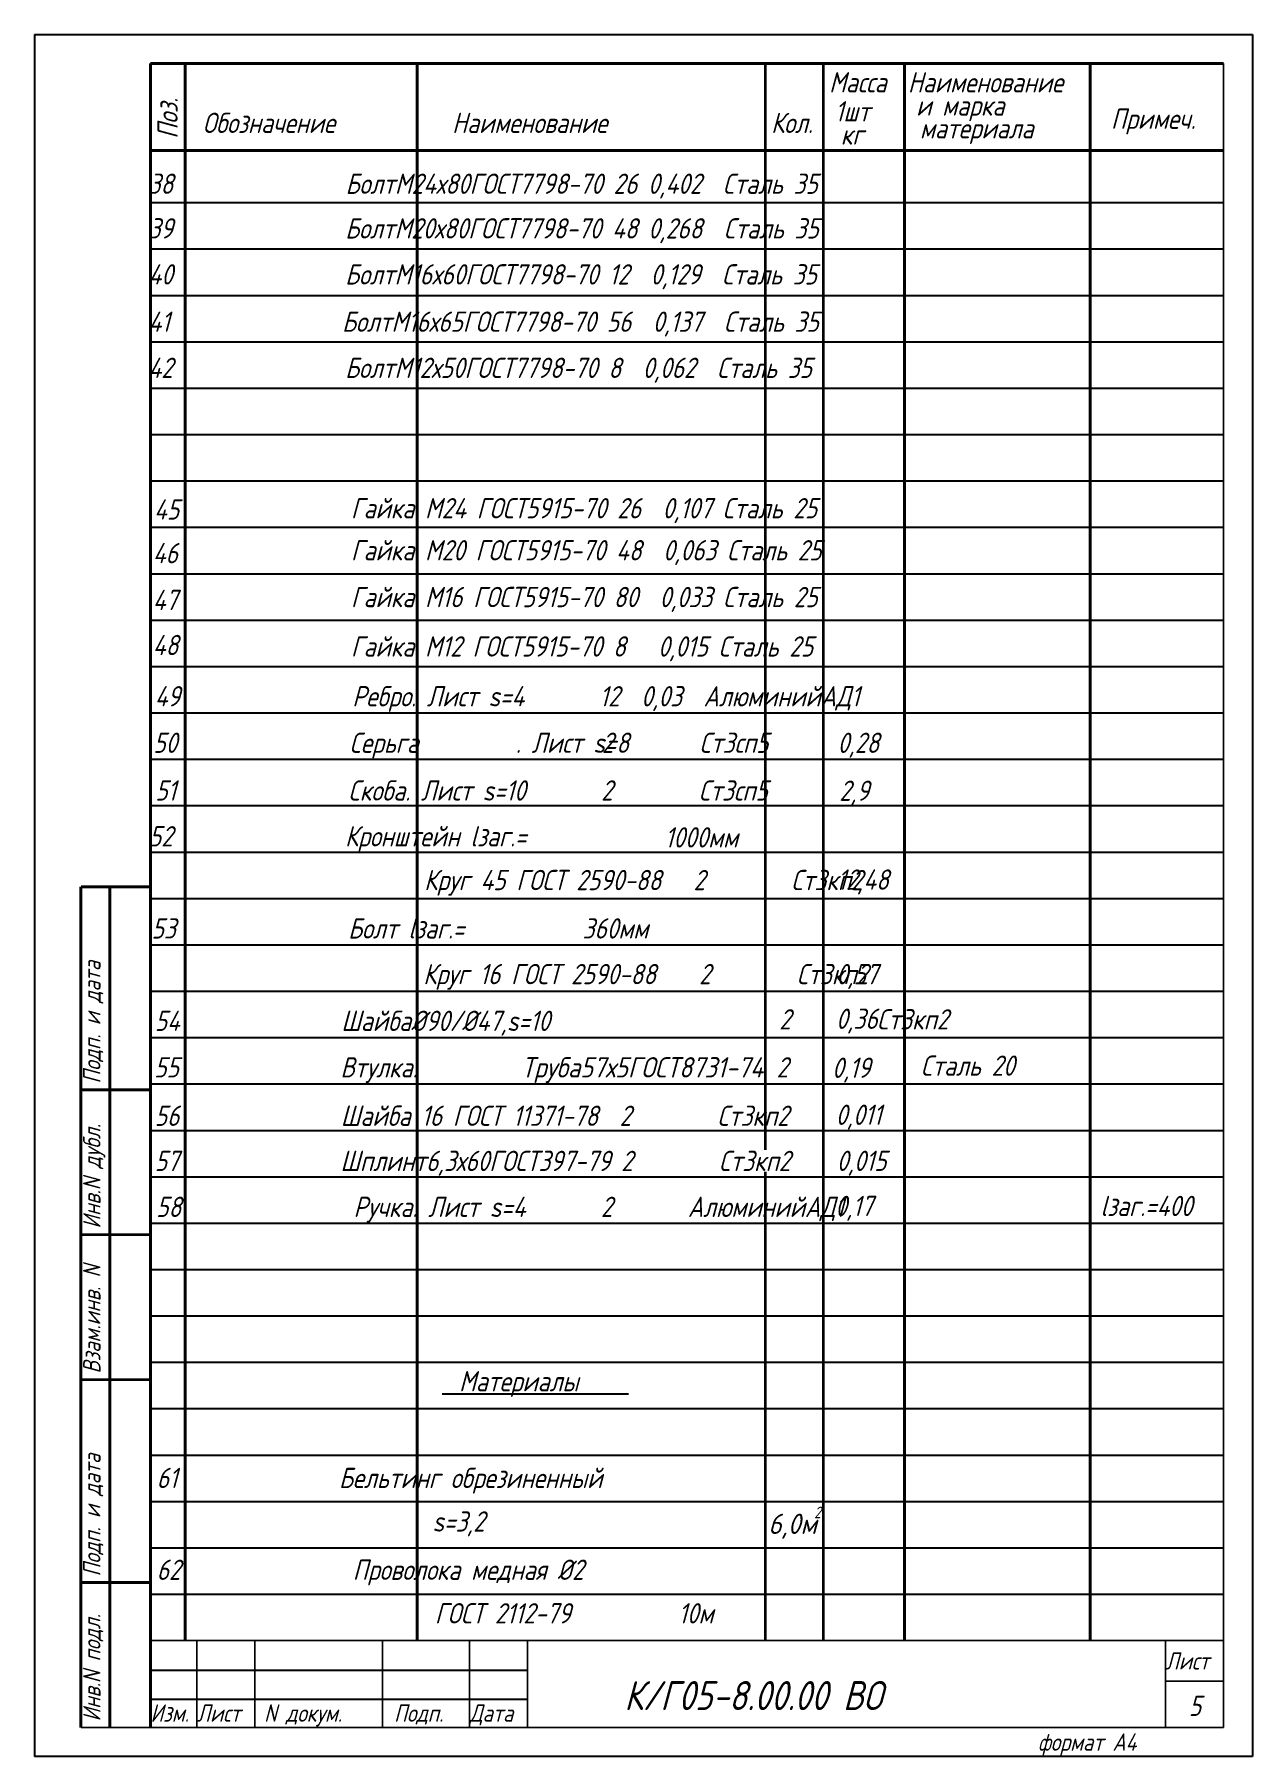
# Model space of a CAD drawing. Extents: x 626 to 1905, y 563 to 1774.
# Drawn here: x 1694.7 to 1904.7, y 1476.5 to 1773.5 of the extents above; entities that cross this region are included whole.
import ezdxf
from ezdxf.enums import TextEntityAlignment as Align

# ---------------------------------------------------------------- set-up
doc = ezdxf.new("R2010")
doc.units = 0
doc.header["$LTSCALE"] = 0.5
doc.header["$MEASUREMENT"] = 0
doc.layers.get('0').update_dxf_attribs({"linetype": 'CONTINUOUS'})
doc.styles.add('ROMANC', font='romanc', dxfattribs={"width": 0.8, "oblique": 15, "height": 3.5})

msp = doc.modelspace()

# ---------------------------------------------------------------- texts
at = {"style": 'ROMANC', "oblique": 15, "width": 0.8}
for s, height, p in [('Масса', 3.5, (1831.7257, 1763.48394)), ('Наименование', 3.5, (1845.30693, 1763.48394)), ('1шт', 3.5, (1832.7257, 1758.48394)), ('и марка ', 3.5, (1846.7257, 1759.48394)), ('Обозначение', 3.5, (1723.7257, 1756.48394)), ('Наименование', 3.5, (1766.7257, 1756.48394)), ('Кол.', 3.5, (1821.7257, 1756.48394)), ('Примеч.', 3.5, (1880.30693, 1757.19285)), ('кг', 3.5, (1833.7257, 1754.48394)), ('материала', 3.5, (1847.37101, 1755.5473)), (' 38                БолтМ24х80ГОСТ7798-70 26 0,402  Сталь 35', 3.5, (1712.53308, 1745.98916)), (' 39                БолтМ20х80ГОСТ7798-70 48 0,268  Сталь 35', 3.5, (1712.53308, 1738.28916)), (' 40                БолтМ16х60ГОСТ7798-70 12  0,129  Сталь 35', 3.5, (1712.53308, 1730.35703)), (' 41                БолтМ16х65ГОСТ7798-70 56  0,137  Сталь 35', 3.5, (1712.53308, 1722.19703)), (' 42                БолтМ12х50ГОСТ7798-70 8  0,062  Сталь 35', 3.5, (1712.53308, 1714.23819)), ('45', 3.5, (1715.34, 1689.81)), ('                  Гайка М24 ГОСТ5915-70 26  0,107 Сталь 25', 3.5, (1715.86533, 1690.02572)), ('46', 3.5, (1715.12696, 1682.27777)), ('                  Гайка М20 ГОСТ5915-70 48  0,063 Сталь 25', 3.5, (1715.86533, 1682.77572)), ('                  Гайка М16 ГОСТ5915-70 80  0,033 Сталь 25', 3.5, (1715.86533, 1674.70687)), ('47', 3.5, (1715.12696, 1674.20722)), ('48', 3.5, (1715.12696, 1666.43557)), ('                  Гайка М12 ГОСТ5915-70 8   0,015 Сталь 25', 3.5, (1715.86533, 1666.1881)), ('49                Ребро. Лист s=4       12  0,03  АлюминийАД1', 3.5, (1715.469, 1657.597)), ('50                Серьга                 2        Ст3сп5', 3.5, (1715.21, 1649.58)), ('. Лист s=8', 3.5, (1777.7, 1649.58)), ('0,28', 3.5, (1833.17, 1649.57)), ('51                Скоба. Лист s=10       2        Ст3сп5', 3.5, (1715.55, 1641.35)), ('2,9', 3.5, (1833.48, 1641.31)), ('52                Кронштейн lзаг.=', 3.5, (1714.448, 1633.45)), ('1000мм', 3.5, (1803.4, 1633.26)), ('Круг 45 ГОСТ 2590-88   2        Ст3кп2', 3.5, (1761.91, 1625.9)), ('12,48', 3.5, (1833.17, 1625.98)), ('53                Болт lзаг.=', 3.5, (1714.914, 1617.562)), ('360мм', 3.5, (1789.21, 1617.56)), ('Круг 16 ГОСТ 2590-88    2        Ст3кп2', 3.5, (1761.75, 1609.68)), ('0,57', 3.5, (1832.95, 1609.67)), ('54               Шайба%%c90/%%c47,s=10', 3.5, (1715.45, 1601.62)), (' 2        Ст3кп2', 3.5, (1821.27, 1601.88)), ('0,36', 3.5, (1832.92, 1601.98)), ('55               Втулка.', 3.5, (1715.37, 1593.6)), ('2', 3.5, (1822.66, 1593.6)), ('0,19', 3.5, (1832.23, 1593.53)), ('Сталь 20', 3.5, (1847.53, 1593.89)), ('56               Шайба 16 ГОСТ 11371-78  2        Ст3кп2', 3.5, (1715.45, 1585.25)), ('0,011', 3.5, (1832.86, 1585.42)), ('57               Шплинт6,3х60ГОСТ397-79 2        Ст3кп2', 3.5, (1715.45, 1577.46)), ('0,015', 3.5, (1833.03, 1577.48)), ('58                Ручка. Лист s=4       2       АлюминийАД1', 3.5, (1715.699, 1569.538)), ('0,17', 3.5, (1832.778, 1569.695)), ('lзаг.=400', 3.5, (1878.493, 1569.695)), ('Материалы', 3.5, (1767.93, 1539.46)), ('61               Бельтинг обрезиненный', 3.5, (1715.79, 1522.79)), ('s=3,2                  ', 3.5, (1763.34, 1515.28)), ('2', 2, (1829.16, 1517.59)), ('62                Проволока медная %%c2', 3.5, (1715.79, 1506.95)), ('ГОСТ 2112-79          10м', 3.5, (1763.76, 1499.44)), ('Лист', 3, (1889.7257, 1491.48394)), ('К/Г05-8.00.00 ВО', 5, (1796.4157, 1484.50394)), ('Изм.', 3, (1714.7257, 1482.48394)), ('Лист', 3, (1722.7257, 1482.48394)), (' N докум.', 3, (1732.7257, 1482.48394)), ('Подп.', 3, (1756.7257, 1482.48394)), ('Дата', 3, (1769.7257, 1482.48394)), ('5', 3.5, (1893.7257, 1483.48394)), ('формат А4', 3, (1867.7257, 1477.48394))]:
    msp.add_text(s, height=height, dxfattribs=at).set_placement(p)
for s, height, p in [('Поз.', 3.5, (1719.43509, 1755.48394)), ('Подп. и дата', 3, (1706.11274, 1592.53873)), ('Инв.N дубл.', 3, (1706.11274, 1567.53873)), ('Взам.инв. N', 3, (1706.11274, 1542.53873)), ('Подп. и дата', 3, (1706.11274, 1507.53873)), ('Инв.N подл.', 3, (1706.11274, 1482.53873))]:
    msp.add_text(s, height=height, rotation=90, dxfattribs=at).set_placement(p)
at = {"style": 'ROMANC', "oblique": 15}
for s, width, p, p2 in [('Труба57х5ГОСТ8731-74', 0.649091, (1778.7, 1593.6), (1820.35, 1593.6)), ('6,0м', 0.677027, (1821.24, 1514.87), (1829.59, 1514.87))]:
    msp.add_text(s, height=3.5, dxfattribs=dict(at, width=width)).set_placement(p, p2, align=Align.FIT)

# ---------------------------------------------------------------- linework, layer by layer
for p, q in [((1694.7257, 1773.48394), (1904.7257, 1773.48394)), ((1694.7257, 1773.48394), (1694.7257, 1476.48394)), ((1904.7257, 1773.48394), (1904.7257, 1476.48394)), ((1714.7257, 1744.48394), (1899.7257, 1744.48394)), ((1714.7257, 1736.48394), (1899.7257, 1736.48394)), ((1714.7257, 1728.48394), (1899.7257, 1728.48394)), ((1714.7257, 1720.48394), (1899.7257, 1720.48394)), ((1714.7257, 1712.48394), (1899.7257, 1712.48394)), ((1714.7257, 1704.48394), (1899.7257, 1704.48394)), ((1714.7257, 1696.48394), (1899.7257, 1696.48394)), ((1714.7257, 1688.48394), (1899.7257, 1688.48394)), ((1714.7257, 1680.48394), (1899.7257, 1680.48394)), ((1714.7257, 1672.48394), (1899.7257, 1672.48394)), ((1714.7257, 1664.48394), (1899.7257, 1664.48394)), ((1714.7257, 1656.48394), (1899.7257, 1656.48394)), ((1714.7257, 1648.48394), (1899.7257, 1648.48394)), ((1714.7257, 1640.48394), (1899.7257, 1640.48394)), ((1714.7257, 1632.48394), (1899.7257, 1632.48394)), ((1714.7257, 1624.48394), (1899.7257, 1624.48394)), ((1714.7257, 1616.48394), (1899.7257, 1616.48394)), ((1714.7257, 1608.48394), (1899.7257, 1608.48394)), ((1714.7257, 1600.48394), (1899.7257, 1600.48394)), ((1714.7257, 1592.48394), (1899.7257, 1592.48394)), ((1714.7257, 1584.48394), (1899.7257, 1584.48394)), ((1714.7257, 1576.48394), (1899.7257, 1576.48394)), ((1714.7257, 1568.48394), (1899.7257, 1568.48394)), ((1714.7257, 1560.48394), (1899.7257, 1560.48394)), ((1714.7257, 1552.48394), (1899.7257, 1552.48394)), ((1714.7257, 1544.48394), (1899.7257, 1544.48394)), ((1765.01, 1539.05), (1797.13, 1539.05)), ((1714.7257, 1536.48394), (1899.7257, 1536.48394)), ((1714.7257, 1528.48394), (1899.7257, 1528.48394)), ((1714.7257, 1520.48394), (1899.7257, 1520.48394)), ((1714.7257, 1512.48394), (1899.7257, 1512.48394)), ((1714.7257, 1504.48394), (1899.7257, 1504.48394)), ((1714.7257, 1491.40517), (1779.7257, 1491.40517)), ((1714.7257, 1486.40517), (1779.7257, 1486.40517)), ((1904.7257, 1476.48394), (1694.7257, 1476.48394))]:
    msp.add_line(p, q)
for points, const_width in [([(1714.7257, 1768.48394), (1714.7257, 1481.48394)], 0.5), ([(1714.7257, 1768.48394), (1899.7257, 1768.48394)], 0.5), ([(1720.7257, 1768.48394), (1720.7257, 1496.48394)], 0.5), ([(1760.7257, 1768.48394), (1760.7257, 1496.48394)], 0.5), ([(1820.7257, 1768.48394), (1820.7257, 1581.1)], 0.5), ([(1830.7257, 1768.48394), (1830.7257, 1496.48394)], 0.5), ([(1844.7257, 1768.48394), (1844.7257, 1496.48394)], 0.5), ([(1876.7257, 1768.48394), (1876.7257, 1496.48394)], 0.5), ([(1899.7257, 1768.48394), (1899.7257, 1481.48394)], 0.3), ([(1714.7257, 1753.48394), (1899.7257, 1753.48394)], 0.5), ([(1702.7257, 1626.48394), (1702.7257, 1481.48394)], 0.5), ([(1714.7257, 1626.48394), (1702.7257, 1626.48394)], 0.5), ([(1707.7257, 1481.48394), (1707.7257, 1626.48394)], 0.5), ([(1714.7257, 1591.48394), (1702.7257, 1591.48394)], 0.5), ([(1820.7257, 1577.36), (1820.7257, 1496.48394)], 0.5), ([(1714.7257, 1566.48394), (1702.7257, 1566.48394)], 0.5), ([(1714.7257, 1541.48394), (1702.7257, 1541.48394)], 0.5), ([(1714.7257, 1506.48394), (1702.7257, 1506.48394)], 0.5), ([(1714.7257, 1496.48394), (1899.7257, 1496.48394)], 0.3), ([(1722.7257, 1496.48394), (1722.7257, 1481.48394)], 0.3), ([(1732.7257, 1496.48394), (1732.7257, 1481.48394)], 0.3), ([(1754.7257, 1496.48394), (1754.7257, 1481.48394)], 0.3), ([(1769.7257, 1496.48394), (1769.7257, 1481.48394)], 0.3), ([(1779.7257, 1496.48394), (1779.7257, 1481.48394)], 0.3), ([(1889.7257, 1496.48394), (1889.7257, 1481.48394)], 0.3), ([(1899.7257, 1489.48394), (1889.7257, 1489.48394)], 0.3), ([(1702.7257, 1481.48394), (1899.7257, 1481.48394)], 0.3)]:
    msp.add_lwpolyline(points, dxfattribs=dict(const_width=const_width))

msp.set_redraw_order([(e.dxf.handle, doc.entitydb.next_handle()) for e in msp.query("TEXT MTEXT ATTDEF DIMENSION ARC_DIMENSION")])  # texts and dimensions are drawn at this point

doc.saveas('drawing.dxf')
